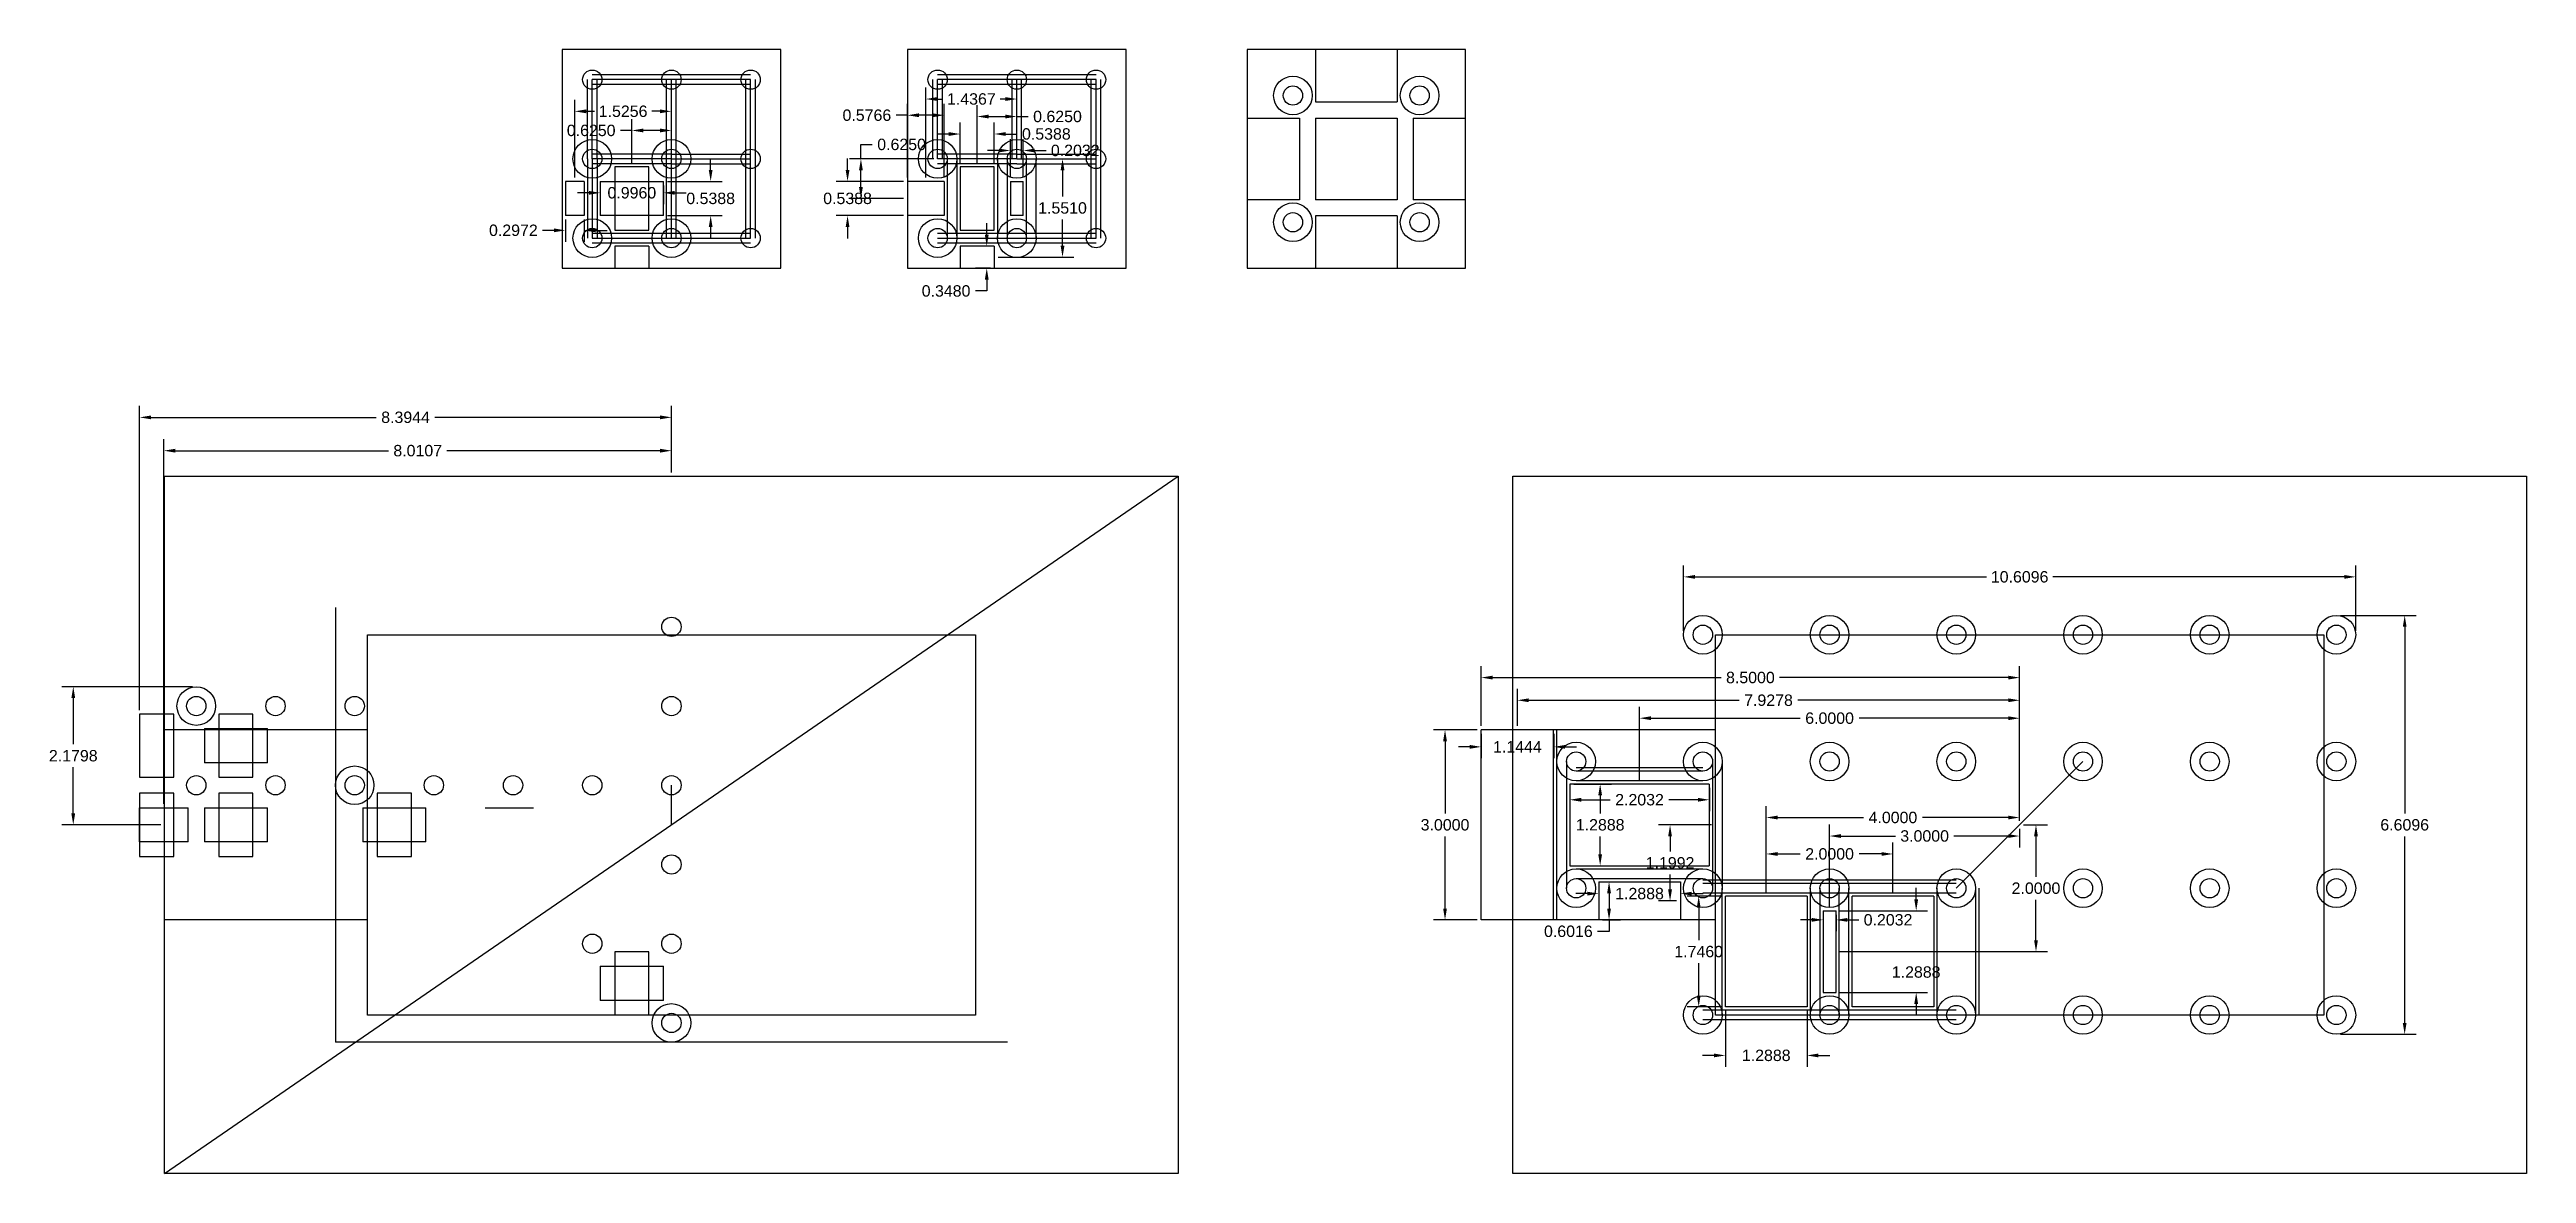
# Model space of a CAD drawing. Header units: inches. Extents: x -9.8 to 29.3, y -5.5 to 12.2.
import ezdxf

# ---------------------------------------------------------------- set-up
doc = ezdxf.new("R2010")
doc.units = ezdxf.units.IN
doc.header["$MEASUREMENT"] = 0
doc.styles.get("Standard").update_dxf_attribs({"font": 'Arial.ttf'})
doc.dimstyles.get("Standard").update_dxf_attribs({"dimtxt": 0.18, "dimasz": 0.18, "dimexe": 0.18, "dimexo": 0.0625, "dimgap": 0.09, "dimtad": 0, "dimtih": 1, "dimtoh": 1, "dimdec": 4, "dimzin": 0, "dimdsep": 46, "dimtxsty": 'Standard', "dimcen": 0.09, "dimadec": 0, "dimazin": 0, "dimtfac": 1, "dimtdec": 4, "dimtofl": 0, "dimtmove": 0, "dimatfit": 3, "dimfxl": 1, "dimtolj": 1, "dimtzin": 0, "dimarcsym": 0})

msp = doc.modelspace()

# ---------------------------------------------------------------- blocks, each defined once
blk = doc.blocks.new('*D2')
at = {"color": 0, "lineweight": -2, "transparency": 16777216}
for p, q in [((-0.625, 10.957), (-0.805, 10.957)), ((-0.625, 10.444), (-0.625, 11.137)), ((-0.18, 10.957), (-0.445, 10.957)), ((0, 10.571), (0, 11.137))]:
    blk.add_line(p, q, dxfattribs=at)
at = {"color": 0, "transparency": 16777216}
for points in [[(-0.445, 10.987), (-0.445, 10.927), (-0.625, 10.957)], [(-0.18, 10.987), (-0.18, 10.927), (0, 10.957)]]:
    blk.add_solid(points, dxfattribs=at)
at = {"layer": 'Defpoints', "color": 0, "transparency": 16777216}
for p in [(-0.625, 10.957), (-0.625, 10.382), (0, 10.509)]:
    blk.add_point(p, dxfattribs=at)
at = {"color": 0, "transparency": 16777216, "insert": (-1.267, 10.957), "char_height": 0.18, "attachment_point": 5}
blk.add_mtext('\\A1;0.6250', dxfattribs=at)
blk = doc.blocks.new('*D3')
at = {"color": 0, "lineweight": -2, "transparency": 16777216}
for p, q in [((-1.526, 10.216), (-1.526, 11.439)), ((0, 10.571), (0, 11.439)), ((-1.346, 11.259), (-1.217, 11.259)), ((-0.18, 11.259), (-0.308, 11.259))]:
    blk.add_line(p, q, dxfattribs=at)
at = {"color": 0, "transparency": 16777216}
for points in [[(-1.346, 11.289), (-1.346, 11.229), (-1.526, 11.259)], [(-0.18, 11.289), (-0.18, 11.229), (0, 11.259)]]:
    blk.add_solid(points, dxfattribs=at)
at = {"layer": 'Defpoints', "color": 0, "transparency": 16777216}
for p in [(-1.526, 11.259), (0, 10.509), (-1.526, 10.153)]:
    blk.add_point(p, dxfattribs=at)
at = {"color": 0, "transparency": 16777216, "insert": (-0.763, 11.259), "char_height": 0.18, "attachment_point": 5}
blk.add_mtext('\\A1;1.5256', dxfattribs=at)
blk = doc.blocks.new('*D4')
at = {"color": 0, "lineweight": -2, "transparency": 16777216}
for p, q in [((-1.303, 9.973), (-1.483, 9.973)), ((-1.123, 10.091), (-1.123, 9.793)), ((-0.127, 10.091), (-0.127, 9.793)), ((0.053, 9.973), (0.233, 9.973))]:
    blk.add_line(p, q, dxfattribs=at)
at = {"color": 0, "transparency": 16777216}
for points in [[(-1.303, 10.003), (-1.303, 9.943), (-1.123, 9.973)], [(0.053, 10.003), (0.053, 9.943), (-0.127, 9.973)]]:
    blk.add_solid(points, dxfattribs=at)
at = {"layer": 'Defpoints', "color": 0, "transparency": 16777216}
for p in [(-1.123, 10.153), (-0.127, 10.153), (-0.127, 9.973)]:
    blk.add_point(p, dxfattribs=at)
at = {"color": 0, "transparency": 16777216, "insert": (-0.625, 9.973), "char_height": 0.18, "attachment_point": 5}
blk.add_mtext('\\A1;0.9960', dxfattribs=at)
blk = doc.blocks.new('*D5')
at = {"color": 0, "lineweight": -2, "transparency": 16777216}
for p, q in [((0.619, 10.333), (0.619, 10.513)), ((-0.064, 10.153), (0.799, 10.153)), ((-0.064, 9.614), (0.799, 9.614)), ((0.619, 9.434), (0.619, 9.254))]:
    blk.add_line(p, q, dxfattribs=at)
at = {"color": 0, "transparency": 16777216}
for points in [[(0.589, 10.333), (0.649, 10.333), (0.619, 10.153)], [(0.589, 9.434), (0.649, 9.434), (0.619, 9.614)]]:
    blk.add_solid(points, dxfattribs=at)
at = {"layer": 'Defpoints', "color": 0, "transparency": 16777216}
for p in [(-0.127, 10.153), (-0.127, 9.614), (0.619, 9.614)]:
    blk.add_point(p, dxfattribs=at)
at = {"color": 0, "transparency": 16777216, "insert": (0.619, 9.884), "char_height": 0.18, "attachment_point": 5}
blk.add_mtext('\\A1;0.5388', dxfattribs=at)
blk = doc.blocks.new('*D6')
at = {"color": 0, "lineweight": -2, "transparency": 16777216}
for p, q in [((-1.674, 9.552), (-1.674, 9.201)), ((-1.377, 9.552), (-1.377, 9.201)), ((-1.854, 9.381), (-2.034, 9.381)), ((-1.197, 9.381), (-1.017, 9.381))]:
    blk.add_line(p, q, dxfattribs=at)
at = {"color": 0, "transparency": 16777216}
for points in [[(-1.854, 9.411), (-1.854, 9.351), (-1.674, 9.381)], [(-1.197, 9.411), (-1.197, 9.351), (-1.377, 9.381)]]:
    blk.add_solid(points, dxfattribs=at)
at = {"layer": 'Defpoints', "color": 0, "transparency": 16777216}
for p in [(-1.674, 9.614), (-1.377, 9.614), (-1.674, 9.381)]:
    blk.add_point(p, dxfattribs=at)
at = {"color": 0, "transparency": 16777216, "insert": (-2.495, 9.381), "char_height": 0.18, "attachment_point": 5}
blk.add_mtext('\\A1;0.2972', dxfattribs=at)
blk = doc.blocks.new('*D9')
at = {"color": 0, "lineweight": -2, "transparency": 16777216}
for p, q in [((-8.394, 1.811), (-8.394, 6.61)), ((-8.214, 6.43), (-4.659, 6.43)), ((-0.18, 6.43), (-3.735, 6.43)), ((0, 5.562), (0, 6.61))]:
    blk.add_line(p, q, dxfattribs=at)
at = {"color": 0, "transparency": 16777216}
for points in [[(-8.214, 6.46), (-8.214, 6.4), (-8.394, 6.43)], [(-0.18, 6.46), (-0.18, 6.4), (0, 6.43)]]:
    blk.add_solid(points, dxfattribs=at)
at = {"layer": 'Defpoints', "color": 0, "transparency": 16777216}
for p in [(-8.394, 6.43), (0, 5.5), (-8.394, 1.748)]:
    blk.add_point(p, dxfattribs=at)
at = {"color": 0, "transparency": 16777216, "insert": (-4.197, 6.43), "char_height": 0.18, "attachment_point": 5}
blk.add_mtext('\\A1;8.3944', dxfattribs=at)
blk = doc.blocks.new('*D10')
at = {"color": 0, "lineweight": -2, "transparency": 16777216}
for p, q in [((-7.562, 2.18), (-9.622, 2.18)), ((-9.442, 2), (-9.442, 1.271)), ((-9.442, 0.18), (-9.442, 0.909)), ((-8.062, 0), (-9.622, 0))]:
    blk.add_line(p, q, dxfattribs=at)
at = {"color": 0, "transparency": 16777216}
for points in [[(-9.472, 2), (-9.412, 2), (-9.442, 2.18)], [(-9.472, 0.18), (-9.412, 0.18), (-9.442, 0)]]:
    blk.add_solid(points, dxfattribs=at)
at = {"layer": 'Defpoints', "color": 0, "transparency": 16777216}
for p in [(-7.5, 2.18), (-9.442, 0), (-8, 0)]:
    blk.add_point(p, dxfattribs=at)
at = {"color": 0, "transparency": 16777216, "insert": (-9.442, 1.09), "char_height": 0.18, "attachment_point": 5}
blk.add_mtext('\\A1;2.1798', dxfattribs=at)
blk = doc.blocks.new('*D11')
at = {"color": 0, "lineweight": -2, "transparency": 16777216}
for p, q in [((-8.011, 0.332), (-8.011, 6.084)), ((-7.831, 5.904), (-4.467, 5.904)), ((-0.18, 5.904), (-3.543, 5.904)), ((0, 5.562), (0, 6.084))]:
    blk.add_line(p, q, dxfattribs=at)
at = {"color": 0, "transparency": 16777216}
for points in [[(-7.831, 5.934), (-7.831, 5.874), (-8.011, 5.904)], [(-0.18, 5.934), (-0.18, 5.874), (0, 5.904)]]:
    blk.add_solid(points, dxfattribs=at)
at = {"layer": 'Defpoints', "color": 0, "transparency": 16777216}
for p in [(0, 5.904), (0, 5.5), (-8.011, 0.269)]:
    blk.add_point(p, dxfattribs=at)
at = {"color": 0, "transparency": 16777216, "insert": (-4.005, 5.904), "char_height": 0.18, "attachment_point": 5}
blk.add_mtext('\\A1;8.0107', dxfattribs=at)
blk = doc.blocks.new('*D17')
at = {"color": 0, "lineweight": -2, "transparency": 16777216}
for p, q in [((3.727, 10.216), (3.727, 11.377)), ((4.304, 10.216), (4.304, 11.377)), ((3.727, 11.197), (3.547, 11.197)), ((4.124, 11.197), (3.907, 11.197))]:
    blk.add_line(p, q, dxfattribs=at)
at = {"color": 0, "transparency": 16777216}
for points in [[(3.907, 11.227), (3.907, 11.167), (3.727, 11.197)], [(4.124, 11.227), (4.124, 11.167), (4.304, 11.197)]]:
    blk.add_solid(points, dxfattribs=at)
at = {"layer": 'Defpoints', "color": 0, "transparency": 16777216}
for p in [(3.727, 11.197), (3.727, 10.153), (4.304, 10.153)]:
    blk.add_point(p, dxfattribs=at)
at = {"color": 0, "transparency": 16777216, "insert": (3.085, 11.197), "char_height": 0.18, "attachment_point": 5}
blk.add_mtext('\\A1;0.5766', dxfattribs=at)
blk = doc.blocks.new('*D18')
at = {"color": 0, "lineweight": -2, "transparency": 16777216}
for p, q in [((4.015, 10.216), (4.015, 11.633)), ((4.195, 11.453), (4.279, 11.453)), ((5.272, 11.453), (5.188, 11.453)), ((5.452, 10.571), (5.452, 11.633))]:
    blk.add_line(p, q, dxfattribs=at)
at = {"color": 0, "transparency": 16777216}
for points in [[(4.195, 11.483), (4.195, 11.423), (4.015, 11.453)], [(5.272, 11.483), (5.272, 11.423), (5.452, 11.453)]]:
    blk.add_solid(points, dxfattribs=at)
at = {"layer": 'Defpoints', "color": 0, "transparency": 16777216}
for p in [(4.015, 11.453), (5.452, 10.509), (4.015, 10.153)]:
    blk.add_point(p, dxfattribs=at)
at = {"color": 0, "transparency": 16777216, "insert": (4.734, 11.453), "char_height": 0.18, "attachment_point": 5}
blk.add_mtext('\\A1;1.4367', dxfattribs=at)
blk = doc.blocks.new('*D19')
at = {"color": 0, "lineweight": -2, "transparency": 16777216}
for p, q in [((2.78, 10.333), (2.78, 10.513)), ((3.665, 10.153), (2.6, 10.153)), ((3.665, 9.614), (2.6, 9.614)), ((2.78, 9.434), (2.78, 9.254))]:
    blk.add_line(p, q, dxfattribs=at)
at = {"color": 0, "transparency": 16777216}
for points in [[(2.75, 10.333), (2.81, 10.333), (2.78, 10.153)], [(2.75, 9.434), (2.81, 9.434), (2.78, 9.614)]]:
    blk.add_solid(points, dxfattribs=at)
at = {"layer": 'Defpoints', "color": 0, "transparency": 16777216}
for p in [(3.727, 10.153), (2.78, 9.614), (3.727, 9.614)]:
    blk.add_point(p, dxfattribs=at)
at = {"color": 0, "transparency": 16777216, "insert": (2.78, 9.884), "char_height": 0.18, "attachment_point": 5}
blk.add_mtext('\\A1;0.5388', dxfattribs=at)
blk = doc.blocks.new('*D20')
at = {"color": 0, "lineweight": -2, "transparency": 16777216}
for p, q in [((2.991, 10.509), (2.991, 10.736)), ((2.991, 10.736), (3.171, 10.736)), ((4.14, 10.509), (2.811, 10.509)), ((2.991, 10.064), (2.991, 10.329)), ((3.665, 9.884), (2.811, 9.884))]:
    blk.add_line(p, q, dxfattribs=at)
at = {"color": 0, "transparency": 16777216}
for points in [[(2.961, 10.329), (3.021, 10.329), (2.991, 10.509)], [(2.961, 10.064), (3.021, 10.064), (2.991, 9.884)]]:
    blk.add_solid(points, dxfattribs=at)
at = {"layer": 'Defpoints', "color": 0, "transparency": 16777216}
for p in [(4.202, 10.509), (2.991, 9.884), (3.727, 9.884)]:
    blk.add_point(p, dxfattribs=at)
at = {"color": 0, "transparency": 16777216, "insert": (3.633, 10.736), "char_height": 0.18, "attachment_point": 5}
blk.add_mtext('\\A1;0.6250', dxfattribs=at)
blk = doc.blocks.new('*D21')
at = {"color": 0, "lineweight": -2, "transparency": 16777216}
for p, q in [((4.827, 10.444), (4.827, 11.357)), ((5.452, 10.571), (5.452, 11.357)), ((5.007, 11.177), (5.272, 11.177)), ((5.452, 11.177), (5.632, 11.177))]:
    blk.add_line(p, q, dxfattribs=at)
at = {"color": 0, "transparency": 16777216}
for points in [[(5.007, 11.207), (5.007, 11.147), (4.827, 11.177)], [(5.272, 11.207), (5.272, 11.147), (5.452, 11.177)]]:
    blk.add_solid(points, dxfattribs=at)
at = {"layer": 'Defpoints', "color": 0, "transparency": 16777216}
for p in [(4.827, 11.177), (4.827, 10.382), (5.452, 10.509)]:
    blk.add_point(p, dxfattribs=at)
at = {"color": 0, "transparency": 16777216, "insert": (6.094, 11.177), "char_height": 0.18, "attachment_point": 5}
blk.add_mtext('\\A1;0.6250', dxfattribs=at)
blk = doc.blocks.new('*D22')
at = {"color": 0, "lineweight": -2, "transparency": 16777216}
for p, q in [((4.558, 10.444), (4.558, 11.081)), ((5.096, 10.444), (5.096, 11.081)), ((4.378, 10.901), (4.198, 10.901)), ((5.276, 10.901), (5.456, 10.901))]:
    blk.add_line(p, q, dxfattribs=at)
at = {"color": 0, "transparency": 16777216}
for points in [[(4.378, 10.931), (4.378, 10.871), (4.558, 10.901)], [(5.276, 10.931), (5.276, 10.871), (5.096, 10.901)]]:
    blk.add_solid(points, dxfattribs=at)
at = {"layer": 'Defpoints', "color": 0, "transparency": 16777216}
for p in [(4.558, 10.901), (4.558, 10.382), (5.096, 10.382)]:
    blk.add_point(p, dxfattribs=at)
at = {"color": 0, "transparency": 16777216, "insert": (5.918, 10.901), "char_height": 0.18, "attachment_point": 5}
blk.add_mtext('\\A1;0.5388', dxfattribs=at)
blk = doc.blocks.new('*D23')
at = {"color": 0, "lineweight": -2, "transparency": 16777216}
for p, q in [((5.17, 10.641), (4.99, 10.641)), ((5.35, 10.216), (5.35, 10.821)), ((5.554, 10.216), (5.554, 10.821)), ((5.734, 10.641), (5.914, 10.641))]:
    blk.add_line(p, q, dxfattribs=at)
at = {"color": 0, "transparency": 16777216}
for points in [[(5.17, 10.671), (5.17, 10.611), (5.35, 10.641)], [(5.734, 10.671), (5.734, 10.611), (5.554, 10.641)]]:
    blk.add_solid(points, dxfattribs=at)
at = {"layer": 'Defpoints', "color": 0, "transparency": 16777216}
for p in [(5.554, 10.641), (5.35, 10.153), (5.554, 10.153)]:
    blk.add_point(p, dxfattribs=at)
at = {"color": 0, "transparency": 16777216, "insert": (6.374, 10.641), "char_height": 0.18, "attachment_point": 5}
blk.add_mtext('\\A1;0.2032', dxfattribs=at)
blk = doc.blocks.new('*D24')
at = {"color": 0, "lineweight": -2, "transparency": 16777216}
for p, q in [((4.977, 9.312), (4.977, 9.492)), ((5.034, 9.132), (4.797, 9.132)), ((5.034, 8.784), (4.797, 8.784)), ((4.977, 8.604), (4.977, 8.424)), ((4.977, 8.424), (4.797, 8.424))]:
    blk.add_line(p, q, dxfattribs=at)
at = {"color": 0, "transparency": 16777216}
for points in [[(4.947, 9.312), (5.007, 9.312), (4.977, 9.132)], [(4.947, 8.604), (5.007, 8.604), (4.977, 8.784)]]:
    blk.add_solid(points, dxfattribs=at)
at = {"layer": 'Defpoints', "color": 0, "transparency": 16777216}
for p in [(5.096, 9.132), (4.977, 8.784), (5.096, 8.784)]:
    blk.add_point(p, dxfattribs=at)
at = {"color": 0, "transparency": 16777216, "insert": (4.335, 8.424), "char_height": 0.18, "attachment_point": 5}
blk.add_mtext('\\A1;0.3480', dxfattribs=at)
blk = doc.blocks.new('*D25')
at = {"color": 0, "lineweight": -2, "transparency": 16777216}
for p, q in [((5.515, 10.509), (6.353, 10.509)), ((6.173, 10.329), (6.173, 9.914)), ((6.173, 9.138), (6.173, 9.552)), ((5.159, 8.958), (6.353, 8.958))]:
    blk.add_line(p, q, dxfattribs=at)
at = {"color": 0, "transparency": 16777216}
for points in [[(6.143, 10.329), (6.203, 10.329), (6.173, 10.509)], [(6.143, 9.138), (6.203, 9.138), (6.173, 8.958)]]:
    blk.add_solid(points, dxfattribs=at)
at = {"layer": 'Defpoints', "color": 0, "transparency": 16777216}
for p in [(5.452, 10.509), (5.096, 8.958), (6.173, 8.958)]:
    blk.add_point(p, dxfattribs=at)
at = {"color": 0, "transparency": 16777216, "insert": (6.173, 9.733), "char_height": 0.18, "attachment_point": 5}
blk.add_mtext('\\A1;1.5510', dxfattribs=at)
blk = doc.blocks.new('*D47')
at = {"color": 0, "lineweight": -2, "transparency": 16777216}
for p, q in [((16.637, -2.936), (16.637, -3.818)), ((17.926, -2.936), (17.926, -3.818)), ((16.457, -3.638), (16.277, -3.638)), ((18.106, -3.638), (18.286, -3.638))]:
    blk.add_line(p, q, dxfattribs=at)
at = {"color": 0, "transparency": 16777216}
for points in [[(16.457, -3.608), (16.457, -3.668), (16.637, -3.638)], [(18.106, -3.608), (18.106, -3.668), (17.926, -3.638)]]:
    blk.add_solid(points, dxfattribs=at)
at = {"layer": 'Defpoints', "color": 0, "transparency": 16777216}
for p in [(16.637, -2.873), (17.926, -2.873), (17.926, -3.638)]:
    blk.add_point(p, dxfattribs=at)
at = {"color": 0, "transparency": 16777216, "insert": (17.281, -3.638), "char_height": 0.18, "attachment_point": 5}
blk.add_mtext('\\A1;1.2888', dxfattribs=at)
blk = doc.blocks.new('*D48')
at = {"color": 0, "lineweight": -2, "transparency": 16777216}
for p, q in [((16.574, -1.127), (16.035, -1.127)), ((16.215, -1.307), (16.215, -1.819)), ((16.215, -2.693), (16.215, -2.181)), ((16.574, -2.873), (16.035, -2.873))]:
    blk.add_line(p, q, dxfattribs=at)
at = {"color": 0, "transparency": 16777216}
for points in [[(16.185, -1.307), (16.245, -1.307), (16.215, -1.127)], [(16.185, -2.693), (16.245, -2.693), (16.215, -2.873)]]:
    blk.add_solid(points, dxfattribs=at)
at = {"layer": 'Defpoints', "color": 0, "transparency": 16777216}
for p in [(16.637, -1.127), (16.215, -2.873), (16.637, -2.873)]:
    blk.add_point(p, dxfattribs=at)
at = {"color": 0, "transparency": 16777216, "insert": (16.215, -2), "char_height": 0.18, "attachment_point": 5}
blk.add_mtext('\\A1;1.7460', dxfattribs=at)
blk = doc.blocks.new('*D49')
at = {"color": 0, "lineweight": -2, "transparency": 16777216}
for p, q in [((17.281, -1.065), (17.281, -0.279)), ((19.281, -1.065), (19.281, -0.279)), ((17.461, -0.459), (17.815, -0.459)), ((19.101, -0.459), (18.747, -0.459))]:
    blk.add_line(p, q, dxfattribs=at)
at = {"color": 0, "transparency": 16777216}
for points in [[(17.461, -0.429), (17.461, -0.489), (17.281, -0.459)], [(19.101, -0.429), (19.101, -0.489), (19.281, -0.459)]]:
    blk.add_solid(points, dxfattribs=at)
at = {"layer": 'Defpoints', "color": 0, "transparency": 16777216}
for p in [(19.281, -0.459), (17.281, -1.127), (19.281, -1.127)]:
    blk.add_point(p, dxfattribs=at)
at = {"color": 0, "transparency": 16777216, "insert": (18.281, -0.459), "char_height": 0.18, "attachment_point": 5}
blk.add_mtext('\\A1;2.0000', dxfattribs=at)
blk = doc.blocks.new('*D50')
at = {"color": 0, "lineweight": -2, "transparency": 16777216}
for p, q in [((17.281, -1.065), (17.281, 0.296)), ((17.461, 0.116), (18.814, 0.116)), ((21.101, 0.116), (19.748, 0.116)), ((21.281, 0.062), (21.281, 0.296))]:
    blk.add_line(p, q, dxfattribs=at)
at = {"color": 0, "transparency": 16777216}
for points in [[(17.461, 0.146), (17.461, 0.086), (17.281, 0.116)], [(21.101, 0.146), (21.101, 0.086), (21.281, 0.116)]]:
    blk.add_solid(points, dxfattribs=at)
at = {"layer": 'Defpoints', "color": 0, "transparency": 16777216}
for p in [(17.281, 0.116), (21.281, 0), (17.281, -1.127)]:
    blk.add_point(p, dxfattribs=at)
at = {"color": 0, "transparency": 16777216, "insert": (19.281, 0.116), "char_height": 0.18, "attachment_point": 5}
blk.add_mtext('\\A1;4.0000', dxfattribs=at)
blk = doc.blocks.new('*D51')
at = {"color": 0, "lineweight": -2, "transparency": 16777216}
for p, q in [((18, -1.499), (17.82, -1.499)), ((18.18, -1.418), (18.18, -1.679)), ((18.383, -1.418), (18.383, -1.679)), ((18.563, -1.499), (18.743, -1.499))]:
    blk.add_line(p, q, dxfattribs=at)
at = {"color": 0, "transparency": 16777216}
for points in [[(18, -1.469), (18, -1.529), (18.18, -1.499)], [(18.563, -1.469), (18.563, -1.529), (18.383, -1.499)]]:
    blk.add_solid(points, dxfattribs=at)
at = {"layer": 'Defpoints', "color": 0, "transparency": 16777216}
for p in [(18.18, -1.356), (18.383, -1.356), (18.383, -1.499)]:
    blk.add_point(p, dxfattribs=at)
at = {"color": 0, "transparency": 16777216, "insert": (19.204, -1.499), "char_height": 0.18, "attachment_point": 5}
blk.add_mtext('\\A1;0.2032', dxfattribs=at)
blk = doc.blocks.new('*D52')
at = {"color": 0, "lineweight": -2, "transparency": 16777216}
for p, q in [((19.648, -1.176), (19.648, -0.996)), ((18.445, -1.356), (19.828, -1.356)), ((18.445, -2.644), (19.828, -2.644)), ((19.648, -2.824), (19.648, -3.004))]:
    blk.add_line(p, q, dxfattribs=at)
at = {"color": 0, "transparency": 16777216}
for points in [[(19.618, -1.176), (19.678, -1.176), (19.648, -1.356)], [(19.618, -2.824), (19.678, -2.824), (19.648, -2.644)]]:
    blk.add_solid(points, dxfattribs=at)
at = {"layer": 'Defpoints', "color": 0, "transparency": 16777216}
for p in [(18.383, -1.356), (18.383, -2.644), (19.648, -2.644)]:
    blk.add_point(p, dxfattribs=at)
at = {"color": 0, "transparency": 16777216, "insert": (19.648, -2.323), "char_height": 0.18, "attachment_point": 5}
blk.add_mtext('\\A1;1.2888', dxfattribs=at)
blk = doc.blocks.new('*D53')
at = {"color": 0, "lineweight": -2, "transparency": 16777216}
for p, q in [((18.281, -1.293), (18.281, 0.004)), ((18.461, -0.176), (19.319, -0.176)), ((21.101, -0.176), (20.243, -0.176)), ((21.281, -0.062), (21.281, -0.356))]:
    blk.add_line(p, q, dxfattribs=at)
at = {"color": 0, "transparency": 16777216}
for points in [[(18.461, -0.146), (18.461, -0.206), (18.281, -0.176)], [(21.101, -0.146), (21.101, -0.206), (21.281, -0.176)]]:
    blk.add_solid(points, dxfattribs=at)
at = {"layer": 'Defpoints', "color": 0, "transparency": 16777216}
for p in [(21.281, 0), (18.281, -0.176), (18.281, -1.356)]:
    blk.add_point(p, dxfattribs=at)
at = {"color": 0, "transparency": 16777216, "insert": (19.781, -0.176), "char_height": 0.18, "attachment_point": 5}
blk.add_mtext('\\A1;3.0000', dxfattribs=at)
blk = doc.blocks.new('*D54')
at = {"color": 0, "lineweight": -2, "transparency": 16777216}
for p, q in [((21.344, 0), (21.719, 0)), ((21.539, -0.18), (21.539, -0.819)), ((21.539, -1.82), (21.539, -1.181)), ((18.445, -2), (21.719, -2))]:
    blk.add_line(p, q, dxfattribs=at)
at = {"color": 0, "transparency": 16777216}
for points in [[(21.509, -0.18), (21.569, -0.18), (21.539, 0)], [(21.509, -1.82), (21.569, -1.82), (21.539, -2)]]:
    blk.add_solid(points, dxfattribs=at)
at = {"layer": 'Defpoints', "color": 0, "transparency": 16777216}
for p in [(21.281, 0), (18.383, -2), (21.539, -2)]:
    blk.add_point(p, dxfattribs=at)
at = {"color": 0, "transparency": 16777216, "insert": (21.539, -1), "char_height": 0.18, "attachment_point": 5}
blk.add_mtext('\\A1;2.0000', dxfattribs=at)
blk = doc.blocks.new('*D55')
at = {"color": 0, "lineweight": -2, "transparency": 16777216}
for p, q in [((14.18, 0.582), (14.18, 0.216)), ((14.36, 0.396), (14.817, 0.396)), ((16.203, 0.396), (15.746, 0.396)), ((16.383, 0.582), (16.383, 0.216))]:
    blk.add_line(p, q, dxfattribs=at)
at = {"color": 0, "transparency": 16777216}
for points in [[(14.36, 0.426), (14.36, 0.366), (14.18, 0.396)], [(16.203, 0.426), (16.203, 0.366), (16.383, 0.396)]]:
    blk.add_solid(points, dxfattribs=at)
at = {"layer": 'Defpoints', "color": 0, "transparency": 16777216}
for p in [(14.18, 0.644), (16.383, 0.644), (16.383, 0.396)]:
    blk.add_point(p, dxfattribs=at)
at = {"color": 0, "transparency": 16777216, "insert": (15.281, 0.396), "char_height": 0.18, "attachment_point": 5}
blk.add_mtext('\\A1;2.2032', dxfattribs=at)
blk = doc.blocks.new('*D56')
at = {"color": 0, "lineweight": -2, "transparency": 16777216}
for p, q in [((14.242, 0.644), (14.84, 0.644)), ((14.66, 0.464), (14.66, 0.181)), ((14.66, -0.464), (14.66, -0.181)), ((14.242, -0.644), (14.84, -0.644))]:
    blk.add_line(p, q, dxfattribs=at)
at = {"color": 0, "transparency": 16777216}
for points in [[(14.63, 0.464), (14.69, 0.464), (14.66, 0.644)], [(14.63, -0.464), (14.69, -0.464), (14.66, -0.644)]]:
    blk.add_solid(points, dxfattribs=at)
at = {"layer": 'Defpoints', "color": 0, "transparency": 16777216}
for p in [(14.18, 0.644), (14.18, -0.644), (14.66, -0.644)]:
    blk.add_point(p, dxfattribs=at)
at = {"color": 0, "transparency": 16777216, "insert": (14.66, 0), "char_height": 0.18, "attachment_point": 5}
blk.add_mtext('\\A1;1.2888', dxfattribs=at)
blk = doc.blocks.new('*D57')
at = {"color": 0, "lineweight": -2, "transparency": 16777216}
for p, q in [((14.457, -1.085), (14.277, -1.085)), ((14.637, -0.961), (14.637, -1.265)), ((15.926, -0.961), (15.926, -1.265)), ((16.106, -1.085), (16.286, -1.085))]:
    blk.add_line(p, q, dxfattribs=at)
at = {"color": 0, "transparency": 16777216}
for points in [[(14.457, -1.055), (14.457, -1.115), (14.637, -1.085)], [(16.106, -1.055), (16.106, -1.115), (15.926, -1.085)]]:
    blk.add_solid(points, dxfattribs=at)
at = {"layer": 'Defpoints', "color": 0, "transparency": 16777216}
for p in [(14.637, -0.898), (15.926, -0.898), (15.926, -1.085)]:
    blk.add_point(p, dxfattribs=at)
at = {"color": 0, "transparency": 16777216, "insert": (15.281, -1.085), "char_height": 0.18, "attachment_point": 5}
blk.add_mtext('\\A1;1.2888', dxfattribs=at)
blk = doc.blocks.new('*D58')
at = {"color": 0, "lineweight": -2, "transparency": 16777216}
for p, q in [((14.699, -0.898), (14.98, -0.898)), ((14.8, -1.078), (14.8, -1.32)), ((14.699, -1.5), (14.98, -1.5)), ((14.8, -1.5), (14.8, -1.68)), ((14.8, -1.68), (14.62, -1.68))]:
    blk.add_line(p, q, dxfattribs=at)
at = {"color": 0, "transparency": 16777216}
for points in [[(14.77, -1.078), (14.83, -1.078), (14.8, -0.898)], [(14.77, -1.32), (14.83, -1.32), (14.8, -1.5)]]:
    blk.add_solid(points, dxfattribs=at)
at = {"layer": 'Defpoints', "color": 0, "transparency": 16777216}
for p in [(14.637, -0.898), (14.637, -1.5), (14.8, -1.5)]:
    blk.add_point(p, dxfattribs=at)
at = {"color": 0, "transparency": 16777216, "insert": (14.158, -1.68), "char_height": 0.18, "attachment_point": 5}
blk.add_mtext('\\A1;0.6016', dxfattribs=at)
blk = doc.blocks.new('*D59')
at = {"color": 0, "lineweight": -2, "transparency": 16777216}
for p, q in [((15.281, 0.707), (15.281, 1.863)), ((15.461, 1.683), (17.817, 1.683)), ((21.101, 1.683), (18.746, 1.683)), ((21.281, 0.062), (21.281, 1.863))]:
    blk.add_line(p, q, dxfattribs=at)
at = {"color": 0, "transparency": 16777216}
for points in [[(15.461, 1.713), (15.461, 1.653), (15.281, 1.683)], [(21.101, 1.713), (21.101, 1.653), (21.281, 1.683)]]:
    blk.add_solid(points, dxfattribs=at)
at = {"layer": 'Defpoints', "color": 0, "transparency": 16777216}
for p in [(21.281, 1.683), (15.281, 0.644), (21.281, 0)]:
    blk.add_point(p, dxfattribs=at)
at = {"color": 0, "transparency": 16777216, "insert": (18.281, 1.683), "char_height": 0.18, "attachment_point": 5}
blk.add_mtext('\\A1;6.0000', dxfattribs=at)
blk = doc.blocks.new('*D60')
at = {"color": 0, "lineweight": -2, "transparency": 16777216}
for p, q in [((16.419, 0), (15.583, 0)), ((15.763, -0.18), (15.763, -0.418)), ((15.763, -1.019), (15.763, -0.781)), ((15.863, -1.199), (15.583, -1.199))]:
    blk.add_line(p, q, dxfattribs=at)
at = {"color": 0, "transparency": 16777216}
for points in [[(15.733, -0.18), (15.793, -0.18), (15.763, 0)], [(15.733, -1.019), (15.793, -1.019), (15.763, -1.199)]]:
    blk.add_solid(points, dxfattribs=at)
at = {"layer": 'Defpoints', "color": 0, "transparency": 16777216}
for p in [(15.763, 0), (16.481, 0), (15.926, -1.199)]:
    blk.add_point(p, dxfattribs=at)
at = {"color": 0, "transparency": 16777216, "insert": (15.763, -0.6), "char_height": 0.18, "attachment_point": 5}
blk.add_mtext('\\A1;1.1992', dxfattribs=at)
blk = doc.blocks.new('*D61')
at = {"color": 0, "lineweight": -2, "transparency": 16777216}
for p, q in [((12.601, 1.231), (12.421, 1.231)), ((12.781, 1.438), (12.781, 1.051)), ((13.926, 1.438), (13.926, 1.051)), ((14.106, 1.231), (14.286, 1.231))]:
    blk.add_line(p, q, dxfattribs=at)
at = {"color": 0, "transparency": 16777216}
for points in [[(12.601, 1.261), (12.601, 1.201), (12.781, 1.231)], [(14.106, 1.261), (14.106, 1.201), (13.926, 1.231)]]:
    blk.add_solid(points, dxfattribs=at)
at = {"layer": 'Defpoints', "color": 0, "transparency": 16777216}
for p in [(12.781, 1.5), (13.926, 1.5), (13.926, 1.231)]:
    blk.add_point(p, dxfattribs=at)
at = {"color": 0, "transparency": 16777216, "insert": (13.353, 1.231), "char_height": 0.18, "attachment_point": 5}
blk.add_mtext('\\A1;1.1444', dxfattribs=at)
blk = doc.blocks.new('*D62')
at = {"color": 0, "lineweight": -2, "transparency": 16777216}
for p, q in [((12.719, 1.5), (12.031, 1.5)), ((12.211, 1.32), (12.211, 0.181)), ((12.211, -1.32), (12.211, -0.181)), ((12.719, -1.5), (12.031, -1.5))]:
    blk.add_line(p, q, dxfattribs=at)
at = {"color": 0, "transparency": 16777216}
for points in [[(12.181, 1.32), (12.241, 1.32), (12.211, 1.5)], [(12.181, -1.32), (12.241, -1.32), (12.211, -1.5)]]:
    blk.add_solid(points, dxfattribs=at)
at = {"layer": 'Defpoints', "color": 0, "transparency": 16777216}
for p in [(12.781, 1.5), (12.211, -1.5), (12.781, -1.5)]:
    blk.add_point(p, dxfattribs=at)
at = {"color": 0, "transparency": 16777216, "insert": (12.211, 0), "char_height": 0.18, "attachment_point": 5}
blk.add_mtext('\\A1;3.0000', dxfattribs=at)
blk = doc.blocks.new('*D63')
at = {"color": 0, "lineweight": -2, "transparency": 16777216}
for p, q in [((13.353, 1.563), (13.353, 2.146)), ((13.533, 1.966), (16.854, 1.966)), ((21.101, 1.966), (17.781, 1.966)), ((21.281, 0.062), (21.281, 2.146))]:
    blk.add_line(p, q, dxfattribs=at)
at = {"color": 0, "transparency": 16777216}
for points in [[(13.533, 1.996), (13.533, 1.936), (13.353, 1.966)], [(21.101, 1.996), (21.101, 1.936), (21.281, 1.966)]]:
    blk.add_solid(points, dxfattribs=at)
at = {"layer": 'Defpoints', "color": 0, "transparency": 16777216}
for p in [(13.353, 1.966), (13.353, 1.5), (21.281, 0)]:
    blk.add_point(p, dxfattribs=at)
at = {"color": 0, "transparency": 16777216, "insert": (17.317, 1.966), "char_height": 0.18, "attachment_point": 5}
blk.add_mtext('\\A1;7.9278', dxfattribs=at)
blk = doc.blocks.new('*D64')
at = {"color": 0, "lineweight": -2, "transparency": 16777216}
for p, q in [((15.976, 3.062), (15.976, 4.093)), ((16.156, 3.913), (20.756, 3.913)), ((26.406, 3.913), (21.806, 3.913)), ((26.586, 3.062), (26.586, 4.093))]:
    blk.add_line(p, q, dxfattribs=at)
at = {"color": 0, "transparency": 16777216}
for points in [[(16.156, 3.943), (16.156, 3.883), (15.976, 3.913)], [(26.406, 3.943), (26.406, 3.883), (26.586, 3.913)]]:
    blk.add_solid(points, dxfattribs=at)
at = {"layer": 'Defpoints', "color": 0, "transparency": 16777216}
for p in [(15.976, 3.913), (15.976, 3), (26.586, 3)]:
    blk.add_point(p, dxfattribs=at)
at = {"color": 0, "transparency": 16777216, "insert": (21.281, 3.913), "char_height": 0.18, "attachment_point": 5}
blk.add_mtext('\\A1;10.6096', dxfattribs=at)
blk = doc.blocks.new('*D65')
at = {"color": 0, "lineweight": -2, "transparency": 16777216}
for p, q in [((26.344, 3.305), (27.539, 3.305)), ((27.359, 3.125), (27.359, 0.181)), ((27.359, -3.125), (27.359, -0.181)), ((26.344, -3.305), (27.539, -3.305))]:
    blk.add_line(p, q, dxfattribs=at)
at = {"color": 0, "transparency": 16777216}
for points in [[(27.329, 3.125), (27.389, 3.125), (27.359, 3.305)], [(27.329, -3.125), (27.389, -3.125), (27.359, -3.305)]]:
    blk.add_solid(points, dxfattribs=at)
at = {"layer": 'Defpoints', "color": 0, "transparency": 16777216}
for p in [(26.281, 3.305), (27.359, 3.305), (26.281, -3.305)]:
    blk.add_point(p, dxfattribs=at)
at = {"color": 0, "transparency": 16777216, "insert": (27.359, 0), "char_height": 0.18, "attachment_point": 5}
blk.add_mtext('\\A1;6.6096', dxfattribs=at)
blk = doc.blocks.new('*D66')
at = {"color": 0, "lineweight": -2, "transparency": 16777216}
for p, q in [((12.781, 1.562), (12.781, 2.504)), ((21.281, 0.062), (21.281, 2.504)), ((12.961, 2.324), (16.569, 2.324)), ((21.101, 2.324), (17.493, 2.324))]:
    blk.add_line(p, q, dxfattribs=at)
at = {"color": 0, "transparency": 16777216}
for points in [[(12.961, 2.354), (12.961, 2.294), (12.781, 2.324)], [(21.101, 2.354), (21.101, 2.294), (21.281, 2.324)]]:
    blk.add_solid(points, dxfattribs=at)
at = {"layer": 'Defpoints', "color": 0, "transparency": 16777216}
for p in [(12.781, 2.324), (12.781, 1.5), (21.281, 0)]:
    blk.add_point(p, dxfattribs=at)
at = {"color": 0, "transparency": 16777216, "insert": (17.031, 2.324), "char_height": 0.18, "attachment_point": 5}
blk.add_mtext('\\A1;8.5000', dxfattribs=at)

# ---------------------------------------------------------------- dimensions: what is measured, and where the dimension line sits
for base, p1, p2, picture, middle in [((-1.5256, 11.2591), (0, 10.50863), (-1.5256, 10.15303), '*D3', (-0.7628, 11.2591)), ((3.72702, 11.19742), (4.30362, 10.15303), (3.72702, 10.15303), '*D17', (3.08499, 11.19742)), ((-0.625, 10.95677), (0, 10.50863), (-0.625, 10.38163), '*D2', (-1.26703, 10.95677)), ((5.55362, 10.64061), (5.35042, 10.15303), (5.55362, 10.15303), '*D23', (6.37442, 10.64061)), ((-0.127, 9.97336), (-1.123, 10.15303), (-0.127, 10.15303), '*D4', (-0.625, 9.97336)), ((-1.6742, 9.38115), (-1.377, 9.61423), (-1.6742, 9.61423), '*D6', (-2.495, 9.38115)), ((-8.3944, 6.43046), (0, 5.5), (-8.3944, 1.748), '*D9', (-4.1972, 6.43046)), ((0, 5.90414), (-8.0107, 0.2694), (0, 5.5), '*D11', (-4.00535, 5.90414)), ((15.97635, 3.91284), (26.58595, 3), (15.97635, 3), '*D64', (21.28115, 3.91284)), ((12.78115, 2.32374), (21.28115, 0), (12.78115, 1.5), '*D66', (17.03115, 2.32374)), ((13.35335, 1.96585), (21.28115, 0), (13.35335, 1.5), '*D63', (17.31725, 1.96585)), ((21.28115, 1.68319), (15.28115, 0.6444), (21.28115, 0), '*D59', (18.28115, 1.68319)), ((13.92555, 1.23135), (12.78115, 1.5), (13.92555, 1.5), '*D61', (13.35335, 1.23135)), ((16.38275, 0.39601), (14.17955, 0.6444), (16.38275, 0.6444), '*D55', (15.28115, 0.39601)), ((17.28115, 0.11616), (21.28115, 0), (17.28115, -1.127), '*D50', (19.28115, 0.11616)), ((18.28115, -0.17605), (21.28115, 0), (18.28115, -1.3556), '*D53', (19.78115, -0.17605)), ((19.28115, -0.45875), (17.28115, -1.127), (19.28115, -1.127), '*D49', (18.28115, -0.45875)), ((15.92555, -1.08518), (14.63675, -0.8984), (15.92555, -0.8984), '*D57', (15.28115, -1.08518)), ((18.38275, -1.49876), (18.17955, -1.3556), (18.38275, -1.3556), '*D51', (19.20356, -1.49876)), ((17.92555, -3.63815), (16.63675, -2.873), (17.92555, -2.873), '*D47', (17.28115, -3.63815))]:
    dim = msp.add_linear_dim(base=base, p1=p1, p2=p2, dimstyle='Standard')
    dim.commit()
    dim.dimension.update_dxf_attribs({"geometry": picture, "text_midpoint": middle})
for base, p1, p2, picture, middle in [((4.01532, 11.45338), (5.45202, 10.50863), (4.01532, 10.15303), '*D18', (4.73367, 11.45338)), ((4.82702, 11.17714), (5.45202, 10.50863), (4.82702, 10.38163), '*D21', (6.09405, 11.17714)), ((4.55762, 10.90063), (5.09642, 10.38163), (4.55762, 10.38163), '*D22', (5.91845, 10.90063))]:
    dim = msp.add_linear_dim(base=base, p1=p1, p2=p2, dimstyle='Standard')
    dim.commit()
    dim.dimension.update_dxf_attribs({"geometry": picture, "text_midpoint": middle, "dimtype": 160})
for base, p1, p2, picture, middle in [((2.99072, 9.88363), (4.20202, 10.50863), (3.72702, 9.88363), '*D20', (3.63276, 10.73646)), ((19.64829, -2.6444), (18.38275, -1.3556), (18.38275, -2.6444), '*D52', (19.64829, -2.32281))]:
    dim = msp.add_linear_dim(base=base, p1=p1, p2=p2, angle=90, dimstyle='Standard')
    dim.commit()
    dim.dimension.update_dxf_attribs({"geometry": picture, "text_midpoint": middle, "dimtype": 160})
for base, p1, p2, picture, middle in [((0.61913, 9.61423), (-0.127, 10.15303), (-0.127, 9.61423), '*D5', (0.61913, 9.88363)), ((2.78026, 9.61423), (3.72702, 10.15303), (3.72702, 9.61423), '*D19', (2.78026, 9.88363)), ((6.17301, 8.95763), (5.45202, 10.50863), (5.09642, 8.95763), '*D25', (6.17301, 9.73313)), ((4.97698, 8.78363), (5.09642, 9.13163), (5.09642, 8.78363), '*D24', (4.33495, 8.42363)), ((27.35916, 3.3048), (26.28115, -3.3048), (26.28115, 3.3048), '*D65', (27.35916, 0)), ((-9.44175, 0), (-7.5, 2.1798), (-8, 0), '*D10', (-9.44175, 1.0899)), ((12.21056, -1.5), (12.78115, 1.5), (12.78115, -1.5), '*D62', (12.21056, 0)), ((14.65953, -0.6444), (14.17955, 0.6444), (14.17955, -0.6444), '*D56', (14.65953, 0)), ((15.76281, 0), (15.92555, -1.1992), (16.48115, 0), '*D60', (15.76281, -0.5996)), ((21.5388, -2), (21.28115, 0), (18.38275, -2), '*D54', (21.5388, -1)), ((14.80034, -1.5), (14.63675, -0.8984), (14.63675, -1.5), '*D58', (14.15831, -1.68)), ((16.21465, -2.873), (16.63675, -1.127), (16.63675, -2.873), '*D48', (16.21465, -2))]:
    dim = msp.add_linear_dim(base=base, p1=p1, p2=p2, angle=90, dimstyle='Standard')
    dim.commit()
    dim.dimension.update_dxf_attribs({"geometry": picture, "text_midpoint": middle})

# ---------------------------------------------------------------- linework, layer by layer
for p, q in [((1.725, 12.23363), (-1.725, 12.23363)), ((-1.725, 12.23363), (-1.725, 8.78363)), ((1.725, 8.78363), (1.725, 12.23363)), ((7.17702, 12.23363), (3.72702, 12.23363)), ((3.72702, 12.23363), (3.72702, 8.78363)), ((7.17702, 8.78363), (7.17702, 12.23363)), ((12.53513, 12.23363), (9.08513, 12.23363)), ((9.08513, 12.23363), (9.08513, 8.78363)), ((10.16573, 12.23363), (10.16573, 11.40703)), ((11.45453, 12.23363), (11.45453, 11.40703)), ((12.53513, 8.78363), (12.53513, 12.23363)), ((-1.3262, 10.50863), (-1.3262, 11.75863)), ((0, 11.83483), (-1.25, 11.83483)), ((-1.25, 10.50863), (-1.25, 11.75863)), ((0, 11.75863), (-1.25, 11.75863)), ((-1.1738, 10.50863), (-1.1738, 11.75863)), ((-0.0762, 10.50863), (-0.0762, 11.75863)), ((1.25, 11.83483), (0, 11.83483)), ((0, 10.50863), (0, 11.75863)), ((1.25, 11.75863), (0, 11.75863)), ((0.0762, 10.50863), (0.0762, 11.75863)), ((1.1738, 10.50863), (1.1738, 11.75863)), ((1.25, 10.50863), (1.25, 11.75863)), ((1.3262, 10.50863), (1.3262, 11.75863)), ((4.12582, 10.50863), (4.12582, 11.75863)), ((5.45202, 11.83483), (4.20202, 11.83483)), ((4.20202, 10.50863), (4.20202, 11.75863)), ((5.45202, 11.75863), (4.20202, 11.75863)), ((4.27822, 10.50863), (4.27822, 11.75863)), ((5.37582, 10.50863), (5.37582, 11.75863)), ((6.70202, 11.83483), (5.45202, 11.83483)), ((5.45202, 10.50863), (5.45202, 11.75863)), ((6.70202, 11.75863), (5.45202, 11.75863)), ((5.52822, 10.50863), (5.52822, 11.75863)), ((6.62582, 10.50863), (6.62582, 11.75863)), ((6.70202, 10.50863), (6.70202, 11.75863)), ((6.77822, 10.50863), (6.77822, 11.75863)), ((0, 11.68243), (-1.25, 11.68243)), ((1.25, 11.68243), (0, 11.68243)), ((5.45202, 11.68243), (4.20202, 11.68243)), ((6.70202, 11.68243), (5.45202, 11.68243)), ((10.16573, 11.40703), (11.45453, 11.40703)), ((9.08513, 11.15303), (9.91173, 11.15303)), ((9.91173, 11.15303), (9.91173, 9.86423)), ((10.16573, 11.15303), (11.45453, 11.15303)), ((10.16573, 11.15303), (10.16573, 9.86423)), ((11.45453, 11.15303), (11.45453, 9.86423)), ((11.70853, 11.15303), (12.53513, 11.15303)), ((11.70853, 11.15303), (11.70853, 9.86423)), ((0, 10.58483), (-1.25, 10.58483)), ((0, 10.58483), (1.25, 10.58483)), ((5.45202, 10.58483), (4.20202, 10.58483)), ((5.45202, 10.58483), (6.70202, 10.58483)), ((-1.3262, 10.50863), (-1.3262, 9.25863)), ((0, 10.50863), (-1.25, 10.50863)), ((-1.25, 10.50863), (-1.25, 10.50863)), ((-1.25, 10.50863), (-1.25, 9.25863)), ((0, 10.43243), (-1.25, 10.43243)), ((-1.1738, 10.50863), (-1.1738, 9.25863)), ((-0.3556, 10.38163), (-0.8944, 10.38163)), ((-0.8944, 10.38163), (-0.8944, 9.38563)), ((-0.3556, 9.38563), (-0.3556, 10.38163)), ((-0.0762, 9.25863), (-0.0762, 10.50863)), ((0, 10.50863), (1.25, 10.50863)), ((0, 9.25863), (0, 10.50863)), ((0, 10.43243), (1.25, 10.43243)), ((0.0762, 9.25863), (0.0762, 10.50863)), ((1.1738, 9.25863), (1.1738, 10.50863)), ((1.25, 9.25863), (1.25, 10.50863)), ((1.3262, 9.25863), (1.3262, 10.50863)), ((5.45202, 10.50863), (4.20202, 10.50863)), ((4.20202, 10.50863), (4.20202, 10.50863)), ((5.45202, 10.43243), (4.20202, 10.43243)), ((4.35442, 10.50863), (4.35442, 9.25863)), ((4.50682, 10.50863), (4.50682, 9.25863)), ((5.09642, 10.38163), (4.55762, 10.38163)), ((4.55762, 10.38163), (4.55762, 9.38563)), ((5.09642, 9.38563), (5.09642, 10.38163)), ((5.14722, 10.50863), (5.14722, 9.25863)), ((5.29962, 10.50863), (5.29962, 9.25863)), ((5.45202, 10.50863), (6.70202, 10.50863)), ((5.45202, 10.43243), (6.70202, 10.43243)), ((5.60442, 9.25863), (5.60442, 10.50863)), ((5.75682, 9.25863), (5.75682, 10.50863)), ((6.62582, 9.25863), (6.62582, 10.50863)), ((6.70202, 9.25863), (6.70202, 10.50863)), ((6.77822, 9.25863), (6.77822, 10.50863)), ((-1.377, 10.15303), (-1.6742, 10.15303)), ((-1.6742, 10.15303), (-1.6742, 9.61423)), ((-1.377, 10.15303), (-1.377, 9.61423)), ((-1.123, 10.15303), (-1.123, 9.61423)), ((-1.123, 10.15303), (-0.127, 10.15303)), ((-0.127, 9.61423), (-0.127, 10.15303)), ((4.30362, 10.15303), (3.72702, 10.15303)), ((3.72702, 10.15303), (3.72702, 9.61423)), ((4.30362, 10.15303), (4.30362, 9.61423)), ((5.35042, 10.15303), (5.55362, 10.15303)), ((5.35042, 10.15303), (5.35042, 9.61423)), ((5.55362, 9.61423), (5.55362, 10.15303)), ((9.91173, 9.86423), (9.08513, 9.86423)), ((11.45453, 9.86423), (10.16573, 9.86423)), ((12.53513, 9.86423), (11.70853, 9.86423)), ((-1.377, 9.61423), (-1.6742, 9.61423)), ((-0.127, 9.61423), (-1.123, 9.61423)), ((-0.8944, 9.38563), (-0.3556, 9.38563)), ((4.30362, 9.61423), (3.72702, 9.61423)), ((4.55762, 9.38563), (5.09642, 9.38563)), ((5.55362, 9.61423), (5.35042, 9.61423)), ((10.16573, 9.61023), (10.16573, 8.78363)), ((11.45453, 9.61023), (10.16573, 9.61023)), ((11.45453, 9.61023), (11.45453, 8.78363)), ((-1.25, 9.33483), (0, 9.33483)), ((-1.25, 9.25863), (0, 9.25863)), ((-1.25, 9.18243), (0, 9.18243)), ((-0.3556, 9.13163), (-0.8944, 9.13163)), ((-0.8944, 9.13163), (-0.8944, 8.78363)), ((-0.3556, 9.13163), (-0.3556, 8.78363)), ((0, 9.33483), (1.25, 9.33483)), ((0, 9.25863), (1.25, 9.25863)), ((0, 9.18243), (1.25, 9.18243)), ((4.20202, 9.33483), (5.45202, 9.33483)), ((4.20202, 9.25863), (5.45202, 9.25863)), ((4.20202, 9.18243), (5.45202, 9.18243)), ((5.09642, 9.13163), (4.55762, 9.13163)), ((4.55762, 9.13163), (4.55762, 8.78363)), ((5.09642, 9.13163), (5.09642, 8.78363)), ((5.45202, 9.33483), (6.70202, 9.33483)), ((5.45202, 9.25863), (6.70202, 9.25863)), ((5.45202, 9.18243), (6.70202, 9.18243)), ((-1.725, 8.78363), (1.725, 8.78363)), ((3.72702, 8.78363), (7.17702, 8.78363)), ((9.08513, 8.78363), (12.53513, 8.78363)), ((-8, 5.5), (8, 5.5)), ((-8, -5.5), (-8, 5.5)), ((-8, -5.5), (8, 5.5)), ((8, 5.5), (8, -5.5)), ((13.28115, 5.5), (29.28115, 5.5)), ((13.28115, -5.5), (13.28115, 5.5)), ((29.28115, 5.5), (29.28115, -5.5)), ((-5.3048, 3.4298), (-5.3048, 0)), ((-4.8, 3), (4.8, 3)), ((-4.8, -3), (-4.8, 3)), ((4.8, 3), (4.8, -3)), ((16.48115, 3), (26.08115, 3)), ((16.48115, -3), (16.48115, 3)), ((26.08115, 3), (26.08115, -3)), ((-7.8556, 1.748), (-8.3944, 1.748)), ((-8.3944, 1.748), (-8.3944, 0.752)), ((-7.8556, 0.752), (-7.8556, 1.748)), ((-6.6056, 1.748), (-7.1444, 1.748)), ((-7.1444, 1.748), (-7.1444, 0.752)), ((-6.6056, 0.752), (-6.6056, 1.748)), ((-4.8, 1.5), (-8, 1.5)), ((-7.373, 1.5194), (-7.373, 0.9806)), ((-7.373, 1.5194), (-6.377, 1.5194)), ((-6.377, 0.9806), (-6.377, 1.5194)), ((12.78115, -1.5), (12.78115, 1.5)), ((13.92555, 1.5), (12.78115, 1.5)), ((16.48115, 1.5), (13.28115, 1.5)), ((13.92555, -1.5), (13.92555, 1.5)), ((13.97635, -1.5), (13.97635, 1.5)), ((-6.377, 0.9806), (-7.373, 0.9806)), ((14.12875, 1), (14.12875, -1)), ((16.28115, 0.8984), (14.28115, 0.8984)), ((16.28115, 0.8476), (14.28115, 0.8476)), ((16.43355, 1), (16.43355, -1)), ((16.58595, 1), (16.58595, -1)), ((20.28115, -1), (22.28115, 1)), ((-8.3944, 0.752), (-7.8556, 0.752)), ((-7.8556, 0.498), (-8.3944, 0.498)), ((-8.3944, 0.498), (-8.3944, -0.498)), ((-7.8556, -0.498), (-7.8556, 0.498)), ((-7.1444, 0.752), (-6.6056, 0.752)), ((-6.6056, 0.498), (-7.1444, 0.498)), ((-7.1444, 0.498), (-7.1444, -0.498)), ((-6.6056, -0.498), (-6.6056, 0.498)), ((-4.1056, 0.498), (-4.6444, 0.498)), ((-4.6444, 0.498), (-4.6444, -0.498)), ((-4.1056, -0.498), (-4.1056, 0.498)), ((0, 0), (0, 0.625)), ((16.38275, 0.6444), (14.17955, 0.6444)), ((14.17955, 0.6444), (14.17955, -0.6444)), ((16.28115, 0.6952), (14.28115, 0.6952)), ((16.38275, 0.6444), (16.38275, -0.6444)), ((-8.3944, 0.2694), (-7.627, 0.2694)), ((-8.3944, -0.2694), (-8.3944, 0.2694)), ((-7.627, -0.2694), (-7.627, 0.2694)), ((-7.373, 0.2694), (-7.373, -0.2694)), ((-7.373, 0.2694), (-6.377, 0.2694)), ((-6.377, -0.2694), (-6.377, 0.2694)), ((-5.3048, 0), (-5.3048, -3.4298)), ((-4.873, 0.2694), (-4.873, -0.2694)), ((-4.873, 0.2694), (-3.877, 0.2694)), ((-3.877, -0.2694), (-3.877, 0.2694)), ((-2.94238, 0.2694), (-2.17498, 0.2694)), ((-7.627, -0.2694), (-8.3944, -0.2694)), ((-6.377, -0.2694), (-7.373, -0.2694)), ((-3.877, -0.2694), (-4.873, -0.2694)), ((-8.3944, -0.498), (-7.8556, -0.498)), ((-7.1444, -0.498), (-6.6056, -0.498)), ((-4.6444, -0.498), (-4.1056, -0.498)), ((14.17955, -0.6444), (16.38275, -0.6444)), ((14.28115, -0.6952), (16.28115, -0.6952)), ((14.28115, -0.8476), (16.28115, -0.8476)), ((14.63675, -0.8984), (15.92555, -0.8984)), ((14.63675, -0.8984), (14.63675, -1.5)), ((15.92555, -0.8984), (15.92555, -1.5)), ((18.28115, -0.873), (16.28115, -0.873)), ((18.28115, -0.9238), (16.28115, -0.9238)), ((18.28115, -1.0762), (16.28115, -1.0762)), ((16.58595, -3), (16.58595, -1)), ((17.92555, -1.127), (16.63675, -1.127)), ((16.63675, -2.873), (16.63675, -1.127)), ((17.92555, -1.127), (17.92555, -2.873)), ((17.97635, -1), (17.97635, -3)), ((18.12875, -1), (18.12875, -3)), ((20.28115, -0.873), (18.28115, -0.873)), ((20.28115, -0.9238), (18.28115, -0.9238)), ((20.28115, -1.0762), (18.28115, -1.0762)), ((18.43355, -3), (18.43355, -1)), ((18.58595, -3), (18.58595, -1)), ((18.63675, -2.873), (18.63675, -1.127)), ((19.92555, -1.127), (18.63675, -1.127)), ((19.92555, -1.127), (19.92555, -2.873)), ((19.97635, -1), (19.97635, -3)), ((20.58595, -1), (20.58595, -3)), ((20.63675, -1), (20.63675, -3)), ((-4.8, -1.5), (-8, -1.5)), ((13.92555, -1.5), (12.78115, -1.5)), ((16.48115, -1.5), (13.28115, -1.5)), ((18.17955, -1.3556), (18.38275, -1.3556)), ((18.17955, -1.3556), (18.17955, -2.6444)), ((18.38275, -2.6444), (18.38275, -1.3556)), ((-1.123, -2.2306), (-1.123, -2.7694)), ((-1.123, -2.2306), (-0.127, -2.2306)), ((-0.3556, -2.002), (-0.8944, -2.002)), ((-0.8944, -2.002), (-0.8944, -2.998)), ((-0.3556, -2.998), (-0.3556, -2.002)), ((-0.127, -2.7694), (-0.127, -2.2306)), ((18.17955, -2.6444), (18.38275, -2.6444)), ((4.8, -3), (-4.8, -3)), ((-0.127, -2.7694), (-1.123, -2.7694)), ((-0.8944, -2.998), (-0.3556, -2.998)), ((18.28115, -2.9238), (16.28115, -2.9238)), ((18.28115, -3.0762), (16.28115, -3.0762)), ((26.08115, -3), (16.48115, -3)), ((17.92555, -2.873), (16.63675, -2.873)), ((20.28115, -2.9238), (18.28115, -2.9238)), ((20.28115, -3.0762), (18.28115, -3.0762)), ((19.92555, -2.873), (18.63675, -2.873)), ((0, -3.4298), (-5.3048, -3.4298)), ((5.3048, -3.4298), (0, -3.4298)), ((8, -5.5), (-8, -5.5)), ((29.28115, -5.5), (13.28115, -5.5))]:
    msp.add_line(p, q)
for centre, radius in [((-1.25, 11.75863), 0.1524), ((0, 11.75863), 0.1524), ((1.25, 11.75863), 0.1524), ((4.20202, 11.75863), 0.1524), ((5.45202, 11.75863), 0.1524), ((6.70202, 11.75863), 0.1524), ((9.81013, 11.50863), 0.3048), ((11.81013, 11.50863), 0.3048), ((9.81013, 11.50863), 0.1524), ((11.81013, 11.50863), 0.1524), ((-1.25, 10.50863), 0.3048), ((-1.25, 10.50863), 0.1524), ((0, 10.50863), 0.3048), ((0, 10.50863), 0.1524), ((1.25, 10.50863), 0.1524), ((4.20202, 10.50863), 0.3048), ((4.20202, 10.50863), 0.1524), ((5.45202, 10.50863), 0.3048), ((5.45202, 10.50863), 0.1524), ((6.70202, 10.50863), 0.1524), ((9.81013, 9.50863), 0.3048), ((11.81013, 9.50863), 0.3048), ((-1.25, 9.25863), 0.3048), ((-1.25, 9.25863), 0.1524), ((0, 9.25863), 0.3048), ((0, 9.25863), 0.1524), ((1.25, 9.25863), 0.1524), ((4.20202, 9.25863), 0.3048), ((4.20202, 9.25863), 0.1524), ((5.45202, 9.25863), 0.3048), ((5.45202, 9.25863), 0.1524), ((6.70202, 9.25863), 0.1524), ((9.81013, 9.50863), 0.1524), ((11.81013, 9.50863), 0.1524), ((0, 3.125), 0.1524), ((16.28115, 3), 0.3048), ((16.28115, 3), 0.1524), ((18.28115, 3), 0.3048), ((18.28115, 3), 0.1524), ((20.28115, 3), 0.3048), ((20.28115, 3), 0.1524), ((22.28115, 3), 0.3048), ((22.28115, 3), 0.1524), ((24.28115, 3), 0.3048), ((24.28115, 3), 0.1524), ((26.28115, 3), 0.3048), ((26.28115, 3), 0.1524), ((-7.5, 1.875), 0.3048), ((-7.5, 1.875), 0.1524), ((-6.25, 1.875), 0.1524), ((-5, 1.875), 0.1524), ((0, 1.875), 0.1524), ((14.28115, 1), 0.3048), ((16.28115, 1), 0.3048), ((18.28115, 1), 0.3048), ((20.28115, 1), 0.3048), ((22.28115, 1), 0.3048), ((24.28115, 1), 0.3048), ((26.28115, 1), 0.3048), ((-5, 0.625), 0.3048), ((14.28115, 1), 0.1524), ((16.28115, 1), 0.1524), ((18.28115, 1), 0.1524), ((20.28115, 1), 0.1524), ((22.28115, 1), 0.1524), ((24.28115, 1), 0.1524), ((26.28115, 1), 0.1524), ((-7.5, 0.625), 0.1524), ((-6.25, 0.625), 0.1524), ((-5, 0.625), 0.1524), ((-3.75, 0.625), 0.1524), ((-2.5, 0.625), 0.1524), ((-1.25, 0.625), 0.1524), ((0, 0.625), 0.1524), ((0, -0.625), 0.1524), ((14.28115, -1), 0.3048), ((16.28115, -1), 0.3048), ((18.28115, -1), 0.3048), ((20.28115, -1), 0.3048), ((22.28115, -1), 0.3048), ((24.28115, -1), 0.3048), ((26.28115, -1), 0.3048), ((14.28115, -1), 0.1524), ((16.28115, -1), 0.1524), ((18.28115, -1), 0.1524), ((20.28115, -1), 0.1524), ((22.28115, -1), 0.1524), ((24.28115, -1), 0.1524), ((26.28115, -1), 0.1524), ((-1.25, -1.875), 0.1524), ((0, -1.875), 0.1524), ((16.28115, -3), 0.3048), ((18.28115, -3), 0.3048), ((20.28115, -3), 0.3048), ((22.28115, -3), 0.3048), ((24.28115, -3), 0.3048), ((26.28115, -3), 0.3048), ((0, -3.125), 0.3048), ((0, -3.125), 0.1524), ((16.28115, -3), 0.1524), ((18.28115, -3), 0.1524), ((20.28115, -3), 0.1524), ((22.28115, -3), 0.1524), ((24.28115, -3), 0.1524), ((26.28115, -3), 0.1524)]:
    msp.add_circle(centre, radius)

msp.set_redraw_order([(e.dxf.handle, doc.entitydb.next_handle()) for e in msp.query("TEXT MTEXT ATTDEF DIMENSION ARC_DIMENSION")])  # texts and dimensions are drawn at this point

doc.saveas('drawing.dxf')
